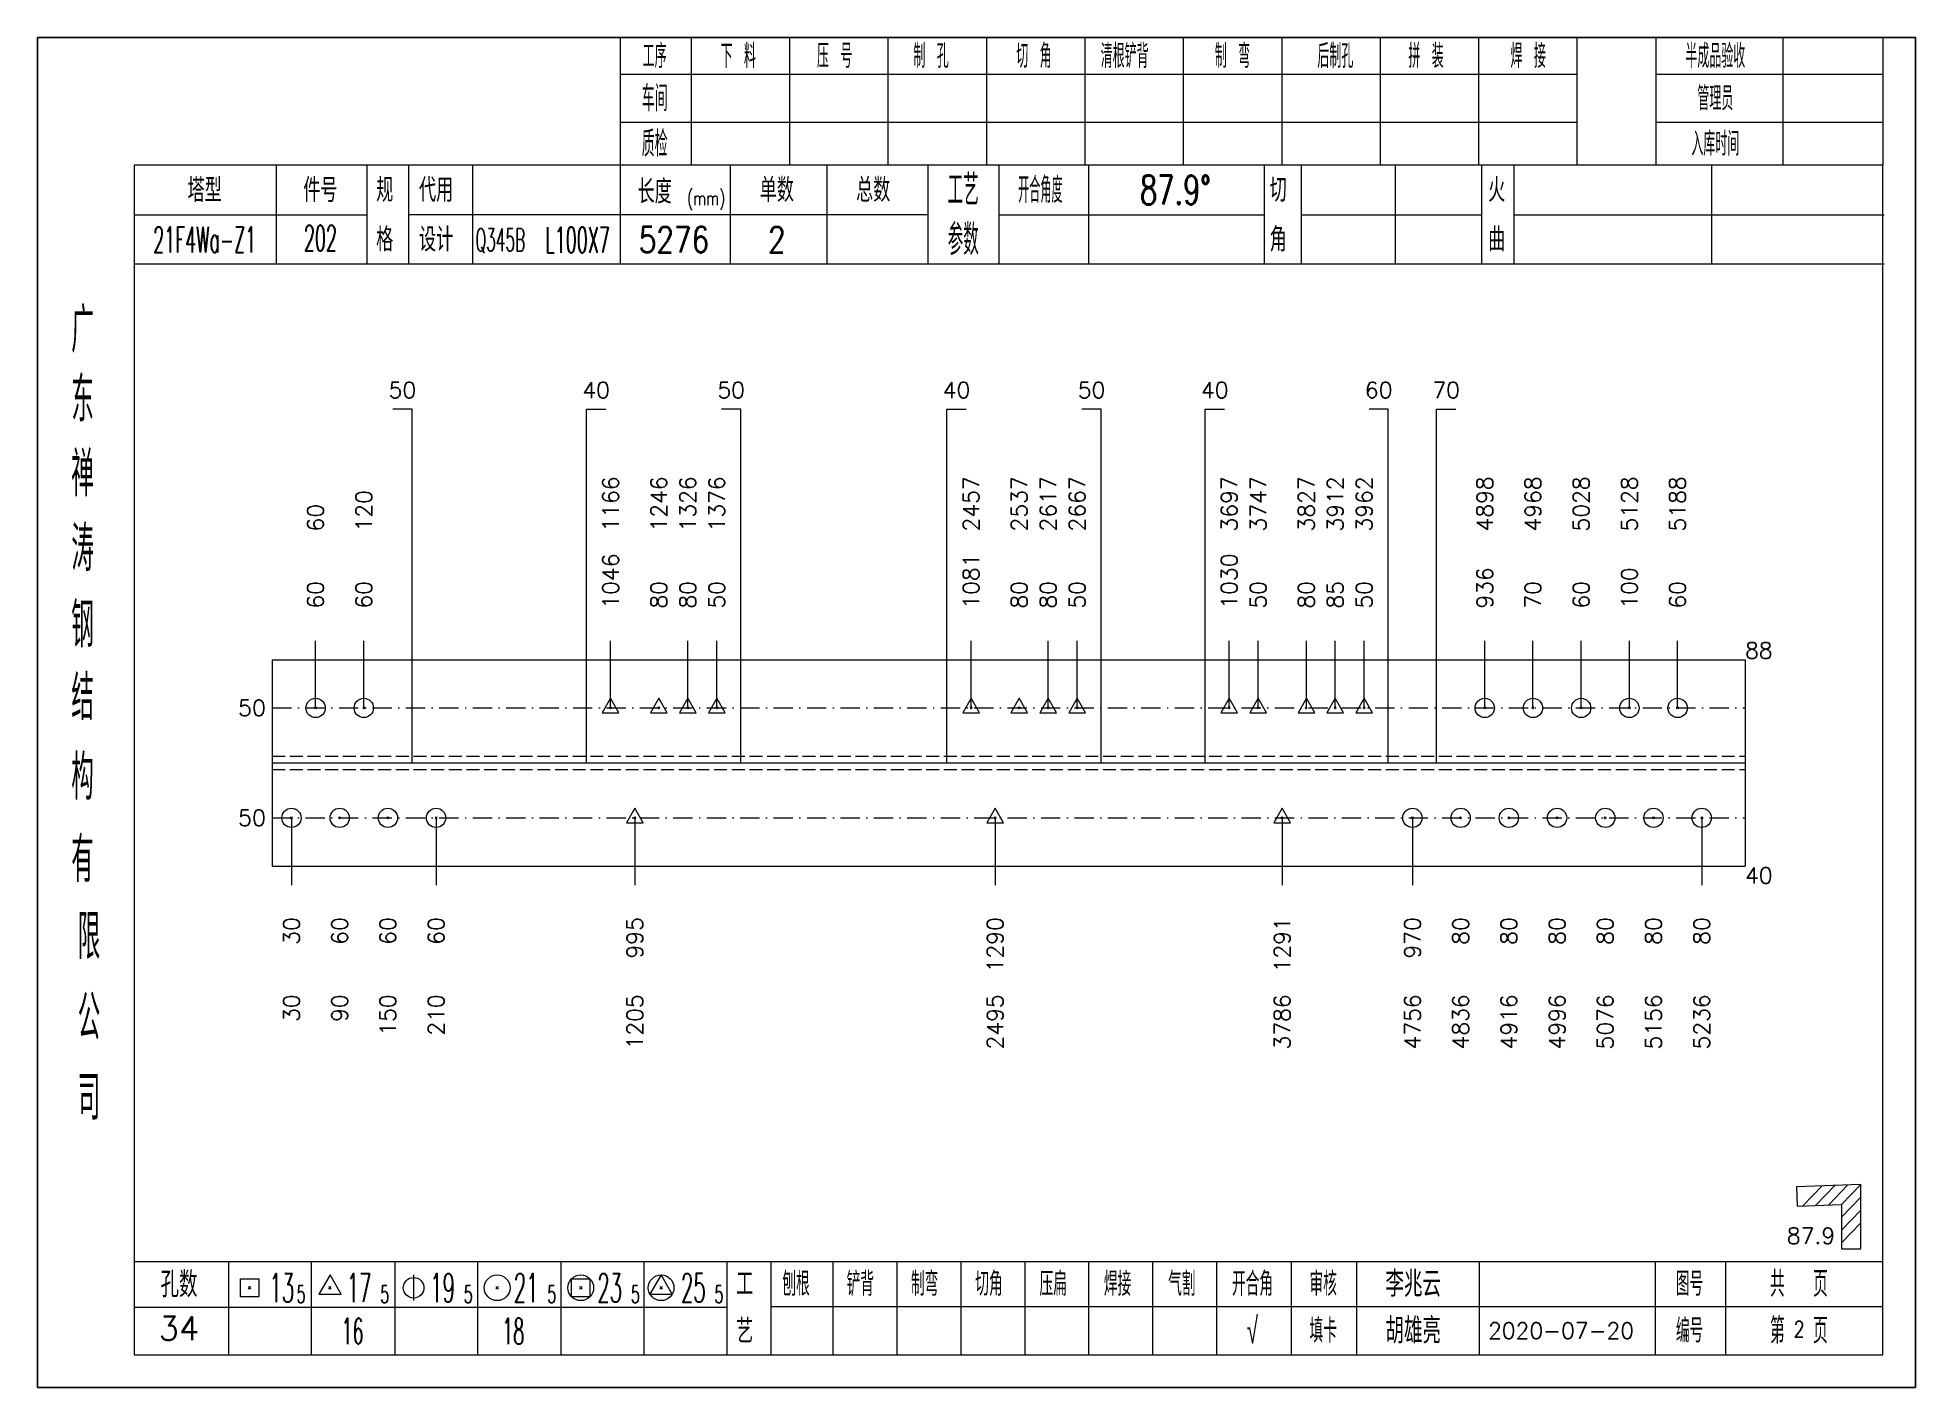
# Model space of a CAD drawing. Extents: x 1310 to 15542, y -76 to 8381.
# Drawn here: x 1828.6 to 2120.7, y 5083.7 to 5293.7 of the extents above; entities that cross this region are included whole.
import ezdxf
from ezdxf.enums import TextEntityAlignment as Align

# ---------------------------------------------------------------- set-up
doc = ezdxf.new("R2010")
doc.units = 0
doc.header["$MEASUREMENT"] = 0
doc.linetypes.add('一点画线', pattern=[5.2, 3, -1, 0.2, -1])
doc.linetypes.add('虚线', pattern=[2.75, 2, -0.75])
doc.layers.get('0').update_dxf_attribs({"linetype": 'CONTINUOUS', "lineweight": 25})
for name, color, linetype, lineweight in [('1', 7, 'CONTINUOUS', 25), ('2', 7, 'CONTINUOUS', 25), ('4', 7, 'CONTINUOUS', 25), ('5', 7, 'CONTINUOUS', 25)]:
    doc.layers.add(name, color=color, linetype=linetype, lineweight=lineweight)
doc.styles.get("Standard").update_dxf_attribs({"font": 'simplex.shx', "width": 0.7, "height": 3, "bigfont": 'gbhzfs.shx'})

msp = doc.modelspace()

# ---------------------------------------------------------------- texts
at = {"color": 7, "linetype": 'Continuous', "lineweight": 13}
for s, p in [('1166', (1917.702, 5216.854)), ('1246', (1925.202, 5216.854)), ('1326', (1929.702, 5216.854)), ('1376', (1934.202, 5216.854)), ('2457', (1973.769, 5216.854)), ('2537', (1981.269, 5216.854)), ('2617', (1985.769, 5216.854)), ('2667', (1990.269, 5216.854)), ('3697', (2013.932, 5216.854)), ('3747', (2018.432, 5216.854)), ('3827', (2025.932, 5216.854)), ('3912', (2030.432, 5216.854)), ('3962', (2034.932, 5216.854)), ('4898', (2053.682, 5216.854)), ('4968', (2061.182, 5216.854)), ('5028', (2068.682, 5216.854)), ('5128', (2076.182, 5216.854)), ('5188', (2083.682, 5216.854)), ('60', (1871.802, 5216.854)), ('120', (1879.302, 5216.854))]:
    msp.add_text(s, height=2.5, rotation=90, dxfattribs=at).set_placement(p, align=Align.MIDDLE_LEFT)
at = {"color": 8, "linetype": 'Continuous', "lineweight": 9}
for s, p in [('1046', (1917.702, 5204.854)), ('1081', (1973.769, 5204.854)), ('1030', (2013.932, 5204.854)), ('60', (1871.802, 5204.854)), ('60', (1879.302, 5204.854)), ('80', (1925.202, 5204.854)), ('80', (1929.702, 5204.854)), ('50', (1934.202, 5204.854)), ('80', (1981.269, 5204.854)), ('80', (1985.769, 5204.854)), ('50', (1990.269, 5204.854)), ('50', (2018.432, 5204.854)), ('80', (2025.932, 5204.854)), ('85', (2030.432, 5204.854)), ('50', (2034.932, 5204.854)), ('936', (2053.682, 5204.854)), ('70', (2061.182, 5204.854)), ('60', (2068.682, 5204.854)), ('100', (2076.182, 5204.854)), ('60', (2083.682, 5204.854))]:
    msp.add_text(s, height=2.5, rotation=90, dxfattribs=at).set_placement(p, align=Align.MIDDLE_LEFT)
at = {"color": 7, "linetype": 'Continuous', "lineweight": 13}
msp.add_text('88', height=2.5, dxfattribs=at).set_placement((2094.182, 5198.354), align=Align.MIDDLE_LEFT)
for p in [(1864.052, 5189.404), (1864.052, 5172.304)]:
    msp.add_text('50', height=2.5, dxfattribs=at).set_placement(p, align=Align.MIDDLE_RIGHT)
at = {"layer": '1', "color": 7, "linetype": 'Continuous', "lineweight": 13}
msp.add_text('40', height=2.5, dxfattribs=at).set_placement((2094.182, 5163.354), align=Align.MIDDLE_LEFT)
at = {"layer": '1', "color": 8, "linetype": 'Continuous', "lineweight": 9}
for s, p in [('30', (1868.052, 5156.854)), ('60', (1875.552, 5156.854)), ('60', (1883.052, 5156.854)), ('60', (1890.552, 5156.854)), ('995', (1921.452, 5156.854)), ('1290', (1977.519, 5156.854)), ('970', (2042.432, 5156.854)), ('80', (2049.932, 5156.854)), ('80', (2057.432, 5156.854)), ('80', (2064.932, 5156.854)), ('80', (2072.432, 5156.854)), ('80', (2079.932, 5156.854)), ('80', (2087.432, 5156.854)), ('1291', (2022.182, 5156.854))]:
    msp.add_text(s, height=2.5, rotation=90, dxfattribs=at).set_placement(p, align=Align.MIDDLE_RIGHT)
at = {"layer": '1', "color": 7, "linetype": 'Continuous', "lineweight": 13}
for s, p in [('30', (1868.052, 5144.854)), ('90', (1875.552, 5144.854)), ('150', (1883.052, 5144.854)), ('210', (1890.552, 5144.854)), ('1205', (1921.452, 5144.854)), ('2495', (1977.519, 5144.854)), ('3786', (2022.182, 5144.854)), ('4756', (2042.432, 5144.854)), ('4836', (2049.932, 5144.854)), ('4916', (2057.432, 5144.854)), ('4996', (2064.932, 5144.854)), ('5076', (2072.432, 5144.854)), ('5156', (2079.932, 5144.854)), ('5236', (2087.432, 5144.854))]:
    msp.add_text(s, height=2.5, rotation=90, dxfattribs=at).set_placement(p, align=Align.MIDDLE_RIGHT)
at = {"layer": '2', "color": 7, "linetype": 'Continuous', "lineweight": 13}
for s, p in [('50', (1885.302, 5236.854)), ('40', (1915.452, 5236.854)), ('50', (1936.452, 5236.854)), ('40', (1971.519, 5236.854)), ('50', (1992.519, 5236.854)), ('40', (2011.682, 5236.854)), ('60', (2037.182, 5236.854)), ('70', (2047.682, 5236.854))]:
    msp.add_text(s, height=2.5, dxfattribs=at).set_placement(p, align=Align.BOTTOM_CENTER)
msp.add_text('87.9', height=2.5, dxfattribs=at).set_placement((2108.182, 5105.295), align=Align.BOTTOM_RIGHT)
at = {"layer": '4', "color": 1, "linetype": 'Continuous', "lineweight": 25}
for s, height, width, p in [('工序', 3.7, 0.7, (1924.552, 5290.811)), ('下 料', 3.7, 0.7, (1937.552, 5290.811)), ('压 号', 3.7, 0.7, (1952.552, 5290.811)), ('制 孔', 3.7, 0.7, (1967.552, 5290.811)), ('切 角', 3.7, 0.7, (1983.552, 5290.811)), ('清根铲背 ', 3.7, 0.7, (1998.552, 5290.811)), (' 制 弯', 3.7, 0.7, (2013.552, 5290.811)), (' 后制孔', 3.7, 0.7, (2029.552, 5290.811)), ('拼 装', 3.7, 0.7, (2044.552, 5290.811)), (' 焊 接', 3.7, 0.7, (2059.552, 5290.811)), ('半成品验收', 3.7, 0.7, (2089.552, 5290.811)), ('车间', 4, 0.7, (1924.552, 5284.211)), ('管理员', 3.7, 0.7, (2089.552, 5284.211)), ('质检', 4, 0.7, (1924.552, 5277.151)), ('入库时间', 3.7, 0.7, (2089.552, 5277.151)), ('(mm)', 2.24, 0.7, (1932.552, 5268.711)), ('工艺', 4.8, 0.7, (1972.552, 5269.971)), ('开合角度', 4, 0.6, (1984.552, 5269.971)), ('87.9%%d', 4.47, 0.7, (2005.552, 5269.971)), ('21F4Wa-Z1', 4, 0.5, (1854.552, 5262.231)), ('202', 4, 0.5, (1872.552, 5262.481)), ('L100X7', 4, 0.5, (1912.552, 5262.211)), ('5276', 4, 0.8, (1927.552, 5262.261)), ('2', 4, 0.8, (1943.552, 5262.261)), ('参数', 4.8, 0.7, (1972.552, 5262.261)), ('Q345B', 3.5, 0.5, (1900.552, 5262.211)), ('广', 6.96, 0.7, (1835.552, 5248.181)), ('东', 6.96, 0.7, (1835.552, 5237.391)), ('禅', 6.96, 0.7, (1835.552, 5225.801)), ('涛', 6.96, 0.7, (1835.552, 5214.201)), ('钢', 6.96, 0.7, (1835.552, 5202.311)), ('结', 6.96, 0.7, (1835.552, 5191.001)), ('构', 6.96, 0.7, (1835.552, 5178.621)), ('有', 6.96, 0.7, (1835.552, 5165.811)), ('限', 6.96, 0.7, (1836.552, 5153.811)), ('公', 6.96, 0.7, (1836.552, 5141.271)), ('司', 6.96, 0.7, (1836.552, 5128.791)), ('13', 4.47, 0.5, (1866.552, 5099.211)), ('17', 4.47, 0.5, (1878.552, 5099.211)), ('19', 4.47, 0.5, (1891.552, 5099.211)), ('21', 4.47, 0.5, (1904.552, 5099.211)), ('23', 4.47, 0.5, (1917.552, 5099.211)), ('25', 4.47, 0.5, (1930.552, 5099.211)), ('刨根', 3.7, 0.8, (1946.552, 5099.811)), ('铲背', 3.7, 0.8, (1956.552, 5099.811)), ('制弯', 3.7, 0.8, (1966.552, 5099.811)), ('切角', 3.7, 0.8, (1976.552, 5099.811)), ('压扁', 3.7, 0.8, (1986.552, 5099.811)), ('焊接', 3.7, 0.8, (1996.552, 5099.811)), ('气割', 3.7, 0.8, (2006.552, 5099.811)), ('开合角', 3.7, 0.8, (2017.552, 5099.811)), ('审核', 3.7, 0.8, (2028.552, 5099.811)), ('图号', 3.7, 0.8, (2085.552, 5099.811)), ('共  页', 4, 0.8, (2102.552, 5099.811)), ('5', 2.68, 0.6, (1869.552, 5098.211)), ('5', 2.68, 0.6, (1882.552, 5098.211)), ('5', 2.68, 0.6, (1895.552, 5098.211)), ('5', 2.68, 0.6, (1908.552, 5098.211)), ('5', 2.68, 0.6, (1921.552, 5098.211)), ('5', 2.68, 0.6, (1934.552, 5098.211)), ('√', 4, 0.6, (2017.552, 5092.541)), ('填卡', 3.7, 0.8, (2028.552, 5092.541)), ('编号', 3.7, 0.8, (2085.552, 5092.541)), ('第  页', 4, 0.8, (2102.552, 5092.541)), ('16', 4, 0.5, (1877.552, 5092.461)), ('18', 4, 0.5, (1902.552, 5092.461))]:
    msp.add_text(s, height=height, dxfattribs=dict(at, width=width)).set_placement(p, align=Align.MIDDLE_CENTER)
for s, height, p in [('塔型', 3.7, (1854.552, 5269.941)), ('件号', 3.7, (1872.552, 5269.941)), ('规', 3.7, (1882.552, 5269.971)), ('代用', 3.7, (1890.552, 5269.971)), ('长度', 3.7, (1924.552, 5269.711)), ('单数', 3.7, (1943.552, 5269.971)), ('总数', 3.7, (1958.552, 5269.971)), ('切', 3.7, (2021.552, 5269.971)), ('火', 3.7, (2055.552, 5269.971)), ('格', 3.7, (1882.552, 5262.261)), ('设计', 3.7, (1890.552, 5262.261)), ('角', 3.7, (2021.552, 5262.261)), ('曲', 3.7, (2055.552, 5262.261)), ('孔数', 4, (1850.552, 5099.731)), ('工', 3.7, (1938.552, 5099.811)), ('李兆云', 4, (2042.552, 5099.811)), ('34', 3.7, (1850.552, 5092.901)), ('胡雄亮', 4, (2042.552, 5092.541)), ('艺', 3.7, (1938.552, 5092.461)), ('2020-07-20', 2.5, (2065.552, 5092.541))]:
    msp.add_text(s, height=height, dxfattribs=at).set_placement(p, align=Align.MIDDLE_CENTER)
at = {"layer": '4', "color": 6, "linetype": 'Continuous', "lineweight": 25, "width": 0.8}
msp.add_text('2', height=2.5, dxfattribs=at).set_placement((2102.577, 5092.769), align=Align.MIDDLE_CENTER)

# ---------------------------------------------------------------- blocks, each defined once
blk = doc.blocks.new('孔21.5')
at = {"layer": '5', "color": 7, "linetype": 'Continuous', "lineweight": 13}
for p, q in [((-0.1, -0.1), (0.1, 0.1)), ((0.1, -0.1), (-0.1, 0.1))]:
    blk.add_line(p, q, dxfattribs=at)
blk.add_circle((0, 0), 1, dxfattribs=at)
blk = doc.blocks.new('孔17.5')
at = {"layer": '5', "color": 7, "linetype": 'Continuous', "lineweight": 13}
for p, q in [((0, 1), (-0.866, -0.5)), ((-0.1, -0.1), (0.1, 0.1)), ((0.1, -0.1), (-0.1, 0.1)), ((0.866, -0.5), (0, 1)), ((-0.866, -0.5), (0.866, -0.5))]:
    blk.add_line(p, q, dxfattribs=at)
blk = doc.blocks.new('CTJGK')
at = {"color": 6, "linetype": 'Continuous'}
for p, q in [((0, 209.97), (292.13, 209.97)), ((0, 0), (0, 209.97)), ((292.13, 209.97), (292.13, 0)), ((292.13, 0), (0, 0))]:
    blk.add_line(p, q, dxfattribs=at)

# ---------------------------------------------------------------- linework, layer by layer
at = {"color": 7, "linetype": 'Continuous', "lineweight": 13}
for p, q in [((1871.802, 5189.404), (1871.802, 5199.854)), ((1879.302, 5189.404), (1879.302, 5199.854)), ((1917.702, 5189.404), (1917.702, 5199.854)), ((1929.702, 5189.404), (1929.702, 5199.854)), ((1934.202, 5189.404), (1934.202, 5199.854)), ((1973.769, 5189.404), (1973.769, 5199.854)), ((1985.769, 5189.404), (1985.769, 5199.854)), ((1990.269, 5189.404), (1990.269, 5199.854)), ((2013.932, 5189.404), (2013.932, 5199.854)), ((2018.432, 5189.404), (2018.432, 5199.854)), ((2025.932, 5189.404), (2025.932, 5199.854)), ((2030.432, 5189.404), (2030.432, 5199.854)), ((2034.932, 5189.404), (2034.932, 5199.854)), ((2053.682, 5189.404), (2053.682, 5199.854)), ((2061.182, 5189.404), (2061.182, 5199.854)), ((2068.682, 5189.404), (2068.682, 5199.854)), ((2076.182, 5189.404), (2076.182, 5199.854)), ((2083.682, 5189.404), (2083.682, 5199.854)), ((1868.052, 5172.304), (1868.052, 5161.854)), ((1890.552, 5172.304), (1890.552, 5161.854)), ((1921.452, 5172.304), (1921.452, 5161.854)), ((1977.519, 5172.304), (1977.519, 5161.854)), ((2022.182, 5172.304), (2022.182, 5161.854)), ((2042.432, 5172.304), (2042.432, 5161.854)), ((2087.432, 5172.304), (2087.432, 5161.854))]:
    msp.add_line(p, q, dxfattribs=at)
at = {"color": 7, "linetype": 'Continuous', "lineweight": 18}
for p, q in [((1865.052, 5196.904), (1865.052, 5164.804)), ((1865.052, 5196.904), (2094.182, 5196.904)), ((2094.182, 5196.904), (2094.182, 5164.804)), ((1865.052, 5180.854), (2094.182, 5180.854))]:
    msp.add_line(p, q, dxfattribs=at)
at = {"color": 3, "linetype": '一点画线', "lineweight": 13}
for p, q in [((1865.052, 5189.404), (2094.182, 5189.404)), ((1865.052, 5172.304), (2094.182, 5172.304))]:
    msp.add_line(p, q, dxfattribs=at)
at = {"color": 1, "linetype": '虚线', "lineweight": 18}
for p, q in [((1865.052, 5181.904), (2094.182, 5181.904)), ((1865.052, 5179.804), (2094.182, 5179.804))]:
    msp.add_line(p, q, dxfattribs=at)
at = {"layer": '1', "color": 7, "linetype": 'Continuous', "lineweight": 18}
msp.add_line((1865.052, 5164.804), (2094.182, 5164.804), dxfattribs=at)
at = {"layer": '2', "color": 7, "linetype": 'Continuous', "lineweight": 13}
for p, q in [((1886.802, 5235.854), (1883.802, 5235.854)), ((1886.802, 5180.854), (1886.802, 5235.854)), ((1913.952, 5180.854), (1913.952, 5235.854)), ((1913.952, 5235.854), (1916.952, 5235.854)), ((1937.952, 5235.854), (1934.952, 5235.854)), ((1937.952, 5180.854), (1937.952, 5235.854)), ((1970.019, 5180.854), (1970.019, 5235.854)), ((1970.019, 5235.854), (1973.019, 5235.854)), ((1994.019, 5235.854), (1991.019, 5235.854)), ((1994.019, 5180.854), (1994.019, 5235.854)), ((2010.182, 5180.854), (2010.182, 5235.854)), ((2010.182, 5235.854), (2013.182, 5235.854)), ((2038.682, 5235.854), (2035.682, 5235.854)), ((2038.682, 5180.854), (2038.682, 5235.854)), ((2046.182, 5180.854), (2046.182, 5235.854)), ((2046.182, 5235.854), (2049.182, 5235.854)), ((2112.182, 5115.295), (2102.188, 5114.929)), ((2107.183, 5112.11), (2110.183, 5115.222)), ((2109.182, 5112.183), (2112.182, 5115.295)), ((2112.182, 5105.295), (2112.182, 5115.295)), ((2102.188, 5114.929), (2102.298, 5111.931)), ((2103.186, 5111.963), (2106.186, 5115.075)), ((2105.184, 5112.037), (2108.184, 5115.149)), ((2109.182, 5110.183), (2112.182, 5113.295)), ((2102.298, 5111.931), (2109.182, 5112.183)), ((2109.182, 5112.183), (2109.182, 5105.295)), ((2109.182, 5108.183), (2112.182, 5111.295)), ((2109.182, 5106.183), (2112.182, 5109.295)), ((2109.182, 5105.295), (2112.182, 5105.295))]:
    msp.add_line(p, q, dxfattribs=at)
at = {"layer": '4', "color": 1, "linetype": 'Continuous', "lineweight": 18}
for p, q in [((1828.552, 5293.681), (1828.552, 5083.711)), ((2120.682, 5293.681), (1828.552, 5293.681)), ((1919.182, 5293.681), (1919.182, 5273.841)), ((1930.212, 5293.681), (1930.212, 5273.821)), ((1945.522, 5293.681), (1945.522, 5273.821)), ((1960.842, 5293.681), (1960.842, 5273.821)), ((1976.152, 5293.681), (1976.152, 5273.821)), ((1991.462, 5293.681), (1991.462, 5273.821)), ((2006.772, 5293.681), (2006.772, 5273.821)), ((2022.092, 5293.681), (2022.092, 5273.821)), ((2037.402, 5293.681), (2037.402, 5273.821)), ((2052.712, 5293.681), (2052.712, 5273.821)), ((2068.022, 5293.681), (2068.022, 5273.841)), ((2068.022, 5293.681), (2068.022, 5273.821)), ((2080.302, 5293.681), (2080.302, 5273.821)), ((2100.052, 5293.681), (2100.052, 5273.821)), ((2115.632, 5293.681), (2115.632, 5273.821)), ((2120.682, 5263.881), (2120.682, 5293.681)), ((2068.022, 5287.951), (1919.182, 5287.951)), ((2115.632, 5287.951), (2080.302, 5287.951)), ((2068.022, 5280.471), (1919.182, 5280.471)), ((2115.632, 5280.471), (2080.302, 5280.471)), ((1843.562, 5273.821), (1843.562, 5088.761)), ((2115.632, 5273.821), (1843.562, 5273.821)), ((1865.682, 5273.831), (1865.682, 5258.411)), ((1879.832, 5258.411), (1879.832, 5273.821)), ((1886.332, 5258.411), (1886.332, 5273.821)), ((1896.202, 5273.821), (1896.202, 5258.411)), ((1919.182, 5273.841), (1919.182, 5258.411)), ((1936.302, 5273.821), (1936.302, 5258.411)), ((1951.352, 5273.821), (1951.352, 5258.411)), ((1967.052, 5273.821), (1967.052, 5258.411)), ((1978.112, 5273.821), (1978.112, 5258.411)), ((1992.062, 5273.821), (1992.062, 5258.411)), ((2019.362, 5273.821), (2019.362, 5258.411)), ((2025.122, 5273.821), (2025.122, 5258.411)), ((2039.742, 5273.821), (2039.742, 5258.411)), ((2053.202, 5273.821), (2053.202, 5258.411)), ((2058.192, 5273.821), (2058.192, 5258.411)), ((2088.932, 5273.821), (2088.932, 5258.411)), ((2115.632, 5088.761), (2115.632, 5273.821)), ((1879.832, 5266.061), (1843.562, 5266.061)), ((1967.052, 5266.111), (1886.332, 5266.111)), ((1978.112, 5266.111), (2019.362, 5266.111)), ((2025.122, 5266.111), (2053.202, 5266.111)), ((2058.192, 5266.111), (2115.812, 5266.111)), ((2120.682, 5083.711), (2120.682, 5263.881)), ((2115.812, 5258.411), (1843.562, 5258.411)), ((1843.562, 5103.291), (2115.632, 5103.291)), ((1858.252, 5103.291), (1858.252, 5088.761)), ((1871.182, 5088.761), (1871.182, 5103.291)), ((1884.112, 5103.291), (1884.112, 5088.761)), ((1897.032, 5088.761), (1897.032, 5103.291)), ((1909.962, 5103.291), (1909.962, 5088.761)), ((1922.892, 5088.761), (1922.892, 5103.291)), ((1935.812, 5088.761), (1935.812, 5103.291)), ((1942.682, 5088.761), (1942.682, 5103.291)), ((1952.342, 5088.761), (1952.342, 5103.291)), ((1962.282, 5088.761), (1962.282, 5103.291)), ((1972.222, 5088.761), (1972.222, 5103.291)), ((1982.172, 5088.761), (1982.172, 5103.291)), ((1992.112, 5088.761), (1992.112, 5103.291)), ((2002.052, 5088.761), (2002.052, 5103.291)), ((2012.002, 5088.761), (2012.002, 5103.291)), ((2023.642, 5088.761), (2023.642, 5103.291)), ((2033.792, 5088.761), (2033.792, 5103.291)), ((2052.852, 5088.761), (2052.852, 5103.291)), ((2080.232, 5088.761), (2080.232, 5103.291)), ((2091.192, 5088.761), (2091.192, 5103.291)), ((1935.812, 5096.161), (1843.562, 5096.161)), ((1942.642, 5096.321), (2115.632, 5096.321)), ((1843.562, 5088.761), (2115.632, 5088.761)), ((1828.552, 5083.711), (2120.682, 5083.711))]:
    msp.add_line(p, q, dxfattribs=at)
at = {"layer": '4', "color": 7, "linetype": 'Continuous', "lineweight": 13}
for p, q in [((1860.138, 5097.797), (1860.138, 5100.625)), ((1860.138, 5100.625), (1862.966, 5100.625)), ((1862.966, 5100.625), (1862.966, 5097.797)), ((1874.052, 5101.211), (1872.32, 5098.211)), ((1875.784, 5098.211), (1874.052, 5101.211)), ((1887.052, 5101.211), (1887.052, 5097.211)), ((1911.638, 5097.797), (1911.638, 5100.625)), ((1911.638, 5100.625), (1914.466, 5100.625)), ((1914.466, 5100.625), (1914.466, 5097.797)), ((1925.552, 5101.211), (1923.82, 5098.211)), ((1927.284, 5098.211), (1925.552, 5101.211)), ((1862.966, 5097.797), (1860.138, 5097.797)), ((1861.352, 5099.011), (1861.752, 5099.411)), ((1861.752, 5099.011), (1861.352, 5099.411)), ((1872.32, 5098.211), (1875.784, 5098.211)), ((1873.852, 5099.011), (1874.252, 5099.411)), ((1874.252, 5099.011), (1873.852, 5099.411)), ((1899.852, 5099.011), (1900.252, 5099.411)), ((1900.252, 5099.011), (1899.852, 5099.411)), ((1914.466, 5097.797), (1911.638, 5097.797)), ((1912.852, 5099.011), (1913.252, 5099.411)), ((1913.252, 5099.011), (1912.852, 5099.411)), ((1923.82, 5098.211), (1927.284, 5098.211)), ((1925.352, 5099.011), (1925.752, 5099.411)), ((1925.752, 5099.011), (1925.352, 5099.411))]:
    msp.add_line(p, q, dxfattribs=at)
for centre, radius in [((1887.052, 5099.211), 1.6), ((1900.052, 5099.211), 2), ((1913.052, 5099.211), 2), ((1925.552, 5099.211), 2)]:
    msp.add_circle(centre, radius, dxfattribs=at)

# ---------------------------------------------------------------- block references
at = {"color": 0, "linetype": 'Continuous'}
msp.add_blockref('CTJGK', (1828.552, 5083.711), dxfattribs=at)
at = {"color": 8, "linetype": 'Continuous', "lineweight": 9, "xscale": 1.5, "yscale": 1.5, "zscale": 1.5}
for name, p in [('孔21.5', (1871.802, 5189.404)), ('孔21.5', (1879.302, 5189.404)), ('孔17.5', (1917.702, 5189.404)), ('孔17.5', (1925.202, 5189.404)), ('孔17.5', (1929.702, 5189.404)), ('孔17.5', (1934.202, 5189.404)), ('孔17.5', (1973.769, 5189.404)), ('孔17.5', (1981.269, 5189.404)), ('孔17.5', (1985.769, 5189.404)), ('孔17.5', (1990.269, 5189.404)), ('孔17.5', (2013.932, 5189.404)), ('孔17.5', (2018.432, 5189.404)), ('孔17.5', (2025.932, 5189.404)), ('孔17.5', (2030.432, 5189.404)), ('孔17.5', (2034.932, 5189.404)), ('孔21.5', (2053.682, 5189.404)), ('孔21.5', (2061.182, 5189.404)), ('孔21.5', (2068.682, 5189.404)), ('孔21.5', (2076.182, 5189.404)), ('孔21.5', (2083.682, 5189.404))]:
    msp.add_blockref(name, p, dxfattribs=at)
at = {"layer": '1', "color": 8, "linetype": 'Continuous', "lineweight": 9, "xscale": 1.5, "yscale": 1.5, "zscale": 1.5}
for name, p in [('孔21.5', (1868.052, 5172.304)), ('孔21.5', (1875.552, 5172.304)), ('孔21.5', (1883.052, 5172.304)), ('孔21.5', (1890.552, 5172.304)), ('孔17.5', (1921.452, 5172.304)), ('孔17.5', (1977.519, 5172.304)), ('孔17.5', (2022.182, 5172.304)), ('孔21.5', (2042.432, 5172.304)), ('孔21.5', (2049.932, 5172.304)), ('孔21.5', (2057.432, 5172.304)), ('孔21.5', (2064.932, 5172.304)), ('孔21.5', (2072.432, 5172.304)), ('孔21.5', (2079.932, 5172.304)), ('孔21.5', (2087.432, 5172.304))]:
    msp.add_blockref(name, p, dxfattribs=at)

msp.set_redraw_order([(e.dxf.handle, doc.entitydb.next_handle()) for e in msp.query("TEXT MTEXT ATTDEF DIMENSION ARC_DIMENSION")])  # texts and dimensions are drawn at this point

doc.saveas('drawing.dxf')
